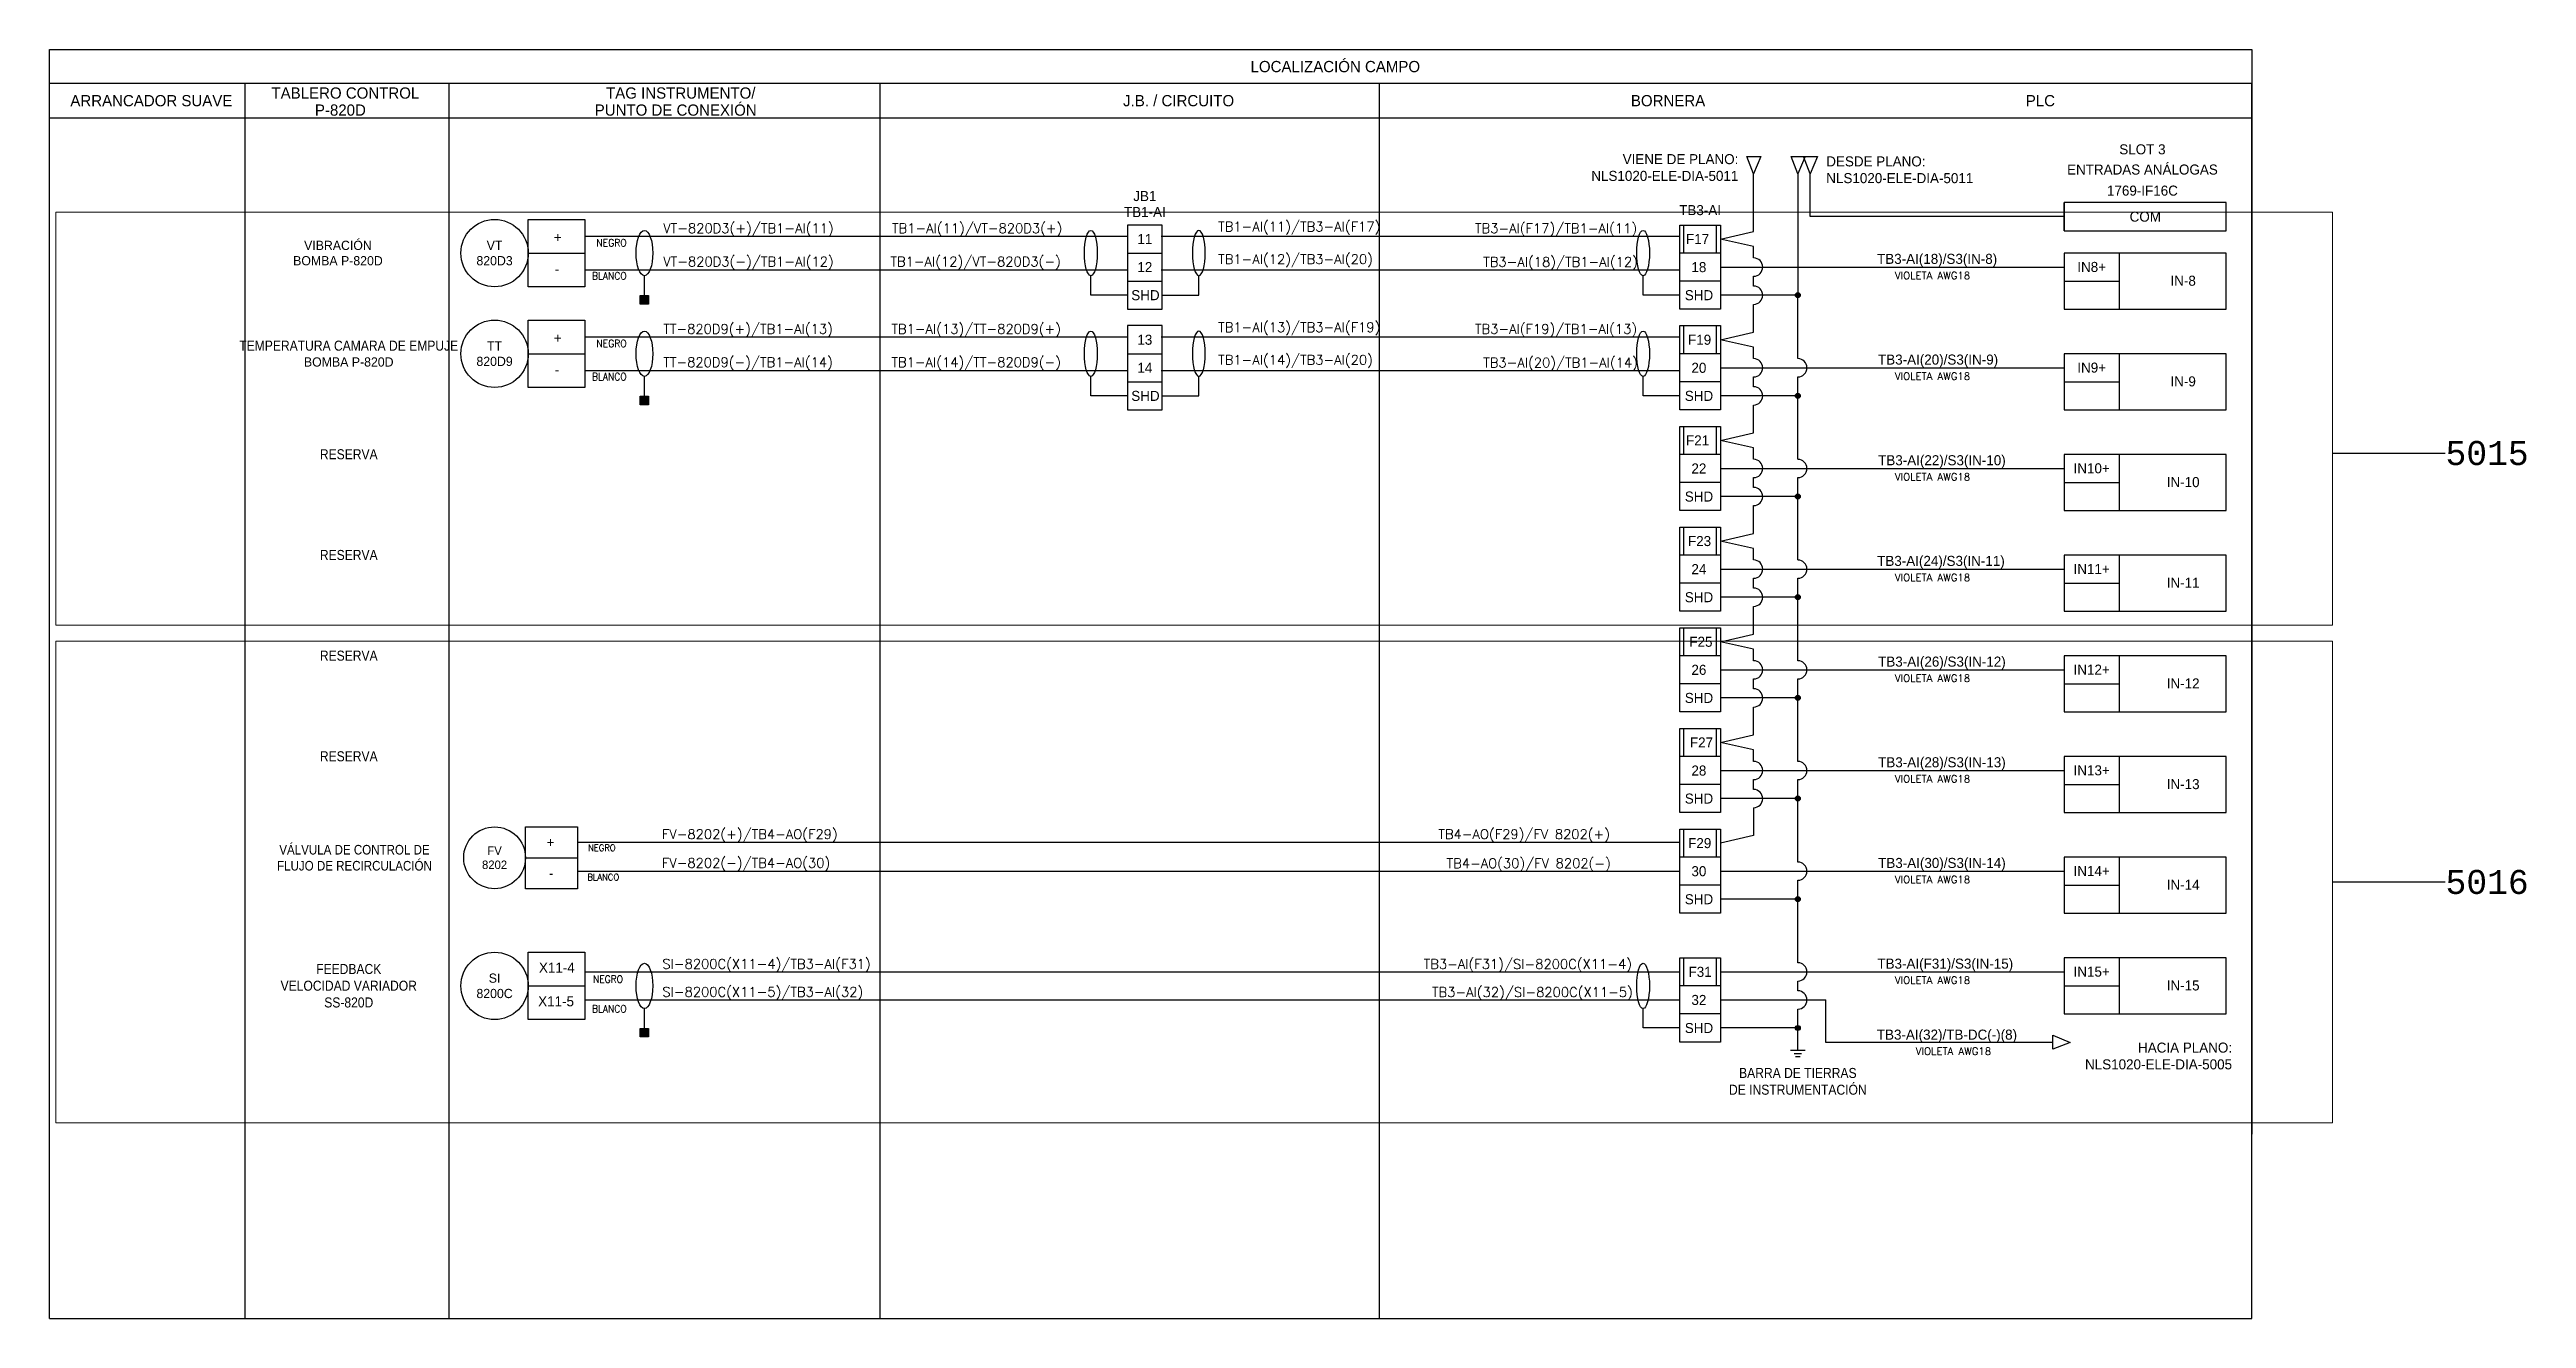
# Model space of a CAD drawing. Extents: x 2982 to 4048, y -323 to 293.
# Drawn here: x 3532 to 4048, y -272 to -8 of the extents above; entities that cross this region are included whole.
import ezdxf
from ezdxf import colors
from ezdxf.entities.mleader import LeaderData, LeaderLine
from ezdxf.enums import TextEntityAlignment as Align
from ezdxf.math import Vec2, Vec3

# ---------------------------------------------------------------- set-up
doc = ezdxf.new("R2010")
doc.units = 0
doc.header["$LTSCALE"] = 0.1
doc.header["$MEASUREMENT"] = 0
doc.layers.get('Defpoints').update_dxf_attribs({"lineweight": 0})
doc.styles.add('F1A', font='amir.shx')
doc.styles.add('ROMANS', font='romans.shx')
doc.styles.get("Standard").update_dxf_attribs({"font": 'monotxt.shx'})

msp = doc.modelspace()

# ---------------------------------------------------------------- texts
at = {"lineweight": 25, "style": 'F1A'}
for s, height, p in [('LOCALIZACIÓN CAMPO', 2.34, (3799.96, -11.52)), ('ARRANCADOR SUAVE', 2.34, (3553.44, -18.62)), ('TABLERO CONTROL', 2.34, (3593.84, -17.03)), ('P-820D', 2.34, (3592.8, -20.58)), ('PUNTO DE CONEXIÓN', 2.34, (3662.62, -20.58)), ('TAG INSTRUMENTO/', 2.34, (3663.67, -17.03)), ('J.B. / CIRCUITO', 2.34, (3767.33, -18.62)), ('BORNERA', 2.34, (3869.24, -18.62)), ('PLC', 2.34, (3946.77, -18.62)), ('SLOT 3', 2.091, (3968.01, -28.75)), ('ENTRADAS ANÁLOGAS', 2.0907, (3968.01, -32.96)), ('TB1-AI', 2.091, (3760.3, -41.81)), ('JB1', 2.091, (3760.3, -38.48)), ('TB3-AI', 2.091, (3875.91, -41.41)), ('1769-IF16C', 2.091, (3968.01, -37.35)), ('11', 2.091, (3760.3, -47.43)), ('F17', 2.091, (3875.39, -47.43)), ('COM', 2.091, (3968.61, -42.77)), ('TB3-AI(18)/S3(IN-8)', 2.0907, (3925.26, -51.56)), ('12', 2.091, (3760.3, -53.28)), ('18', 2.091, (3875.66, -53.28)), ('IN8+', 2.091, (3957.44, -53.24)), ('IN-8', 2.091, (3976.49, -56.11)), ('SHD', 2.091, (3760.42, -59.12)), ('SHD', 2.091, (3875.68, -59.12)), ('13', 2.091, (3760.3, -68.4)), ('F19', 2.091, (3875.81, -68.4)), ('TB3-AI(20)/S3(IN-9)', 2.0907, (3925.46, -72.53)), ('14', 2.091, (3760.3, -74.24)), ('20', 2.091, (3875.66, -74.24)), ('IN9+', 2.091, (3957.44, -74.2)), ('IN-9', 2.091, (3976.49, -77.07)), ('SHD', 2.091, (3760.42, -80.09)), ('SHD', 2.091, (3875.68, -80.09)), ('F21', 2.091, (3875.39, -89.36)), ('TB3-AI(22)/S3(IN-10)', 2.0907, (3926.26, -93.49)), ('22', 2.091, (3875.66, -95.21)), ('IN10+', 2.091, (3957.44, -95.17)), ('IN-10', 2.091, (3976.49, -98.04)), ('SHD', 2.091, (3875.68, -101.05)), ('F23', 2.091, (3875.8, -110.32)), ('TB3-AI(24)/S3(IN-11)', 2.0907, (3926.06, -114.45)), ('24', 2.091, (3875.66, -116.17)), ('IN11+', 2.091, (3957.44, -116.13)), ('IN-11', 2.091, (3976.49, -119)), ('SHD', 2.091, (3875.68, -122.01)), ('F25', 2.091, (3876.08, -131.29)), ('26', 2.091, (3875.66, -137.13)), ('TB3-AI(26)/S3(IN-12)', 2.0907, (3926.26, -135.42)), ('IN12+', 2.091, (3957.44, -137.09)), ('IN-12', 2.091, (3976.49, -139.96)), ('SHD', 2.091, (3875.68, -142.98)), ('F27', 2.091, (3876.2, -152.25)), ('28', 2.091, (3875.66, -158.1)), ('TB3-AI(28)/S3(IN-13)', 2.0907, (3926.26, -156.38)), ('IN13+', 2.091, (3957.44, -158.06)), ('IN-13', 2.091, (3976.49, -160.93)), ('SHD', 2.091, (3875.68, -163.94)), ('+', 2, (3636.53, -173.05)), ('F29', 2.091, (3875.83, -173.21)), ('-', 2, (3636.67, -179.48)), ('30', 2.091, (3875.66, -179.06)), ('TB3-AI(30)/S3(IN-14)', 2.0907, (3926.26, -177.34)), ('IN14+', 2.091, (3957.44, -179.02)), ('SHD', 2.091, (3875.68, -184.9)), ('IN-14', 2.091, (3976.49, -181.89)), ('X11-4', 2.091, (3637.87, -199.14)), ('F31', 2.091, (3875.91, -200.02)), ('TB3-AI(F31)/S3(IN-15)', 2.0907, (3926.96, -198.31)), ('IN15+', 2.091, (3957.44, -199.98)), ('X11-5', 2.091, (3637.71, -206.15)), ('32', 2.091, (3875.66, -205.87)), ('IN-15', 2.091, (3976.49, -202.85)), ('SHD', 2.091, (3875.68, -211.71)), ('TB3-AI(32)/TB-DC(-)(8)', 2.0907, (3927.31, -213.09))]:
    msp.add_text(s, height=height, dxfattribs=at).set_placement(p, align=Align.MIDDLE_CENTER)
for s, p in [('+', (3638.05, -47.15)), ('-', (3637.89, -54.16)), ('+', (3638.05, -68.11)), ('-', (3637.89, -75.13))]:
    msp.add_text(s, height=2.09, rotation=180, dxfattribs=at).set_placement(p, align=Align.MIDDLE_CENTER)
at = {"lineweight": 25, "style": 'ROMANS'}
for s, height, p in [('VT-820D3(+)/TB1-AI(11)', 2, (3660.03, -46.19)), ('TB1-AI(11)/VT-820D3(+)', 2, (3707.64, -46.19)), ('TB1-AI(11)/TB3-AI(F17)', 2, (3775.56, -45.84)), ('TB3-AI(F17)/TB1-AI(11)', 2, (3829.03, -46.2)), ('VT-820D3(-)/TB1-AI(12)', 2, (3660.03, -53.12)), ('TB1-AI(12)/VT-820D3(-)', 2, (3707.32, -53.12)), ('TB1-AI(12)/TB3-AI(20)', 2, (3775.56, -52.62)), ('TB3-AI(18)/TB1-AI(12)', 2, (3830.74, -53.19)), ('VIOLETA AWG18', 1.5444, (3916.46, -55.8)), ('TT-820D9(+)/TB1-AI(13)', 2, (3660.03, -67.15)), ('TB1-AI(13)/TT-820D9(+)', 2, (3707.53, -67.15)), ('TB1-AI(13)/TB3-AI(F19)', 2, (3775.56, -66.8)), ('TB3-AI(F19)/TB1-AI(13)', 2, (3829.03, -67.16)), ('TT-820D9(-)/TB1-AI(14)', 2, (3660.03, -74.08)), ('TB1-AI(14)/TT-820D9(-)', 2, (3707.53, -74.08)), ('TB1-AI(14)/TB3-AI(20)', 2, (3775.56, -73.59)), ('TB3-AI(20)/TB1-AI(14)', 2, (3830.74, -74.16)), ('VIOLETA AWG18', 1.5444, (3916.46, -76.76)), ('VIOLETA AWG18', 1.5444, (3916.46, -97.73)), ('VIOLETA AWG18', 1.5444, (3916.46, -118.69)), ('VIOLETA AWG18', 1.5444, (3916.46, -139.65)), ('VIOLETA AWG18', 1.5444, (3916.46, -160.62)), ('FV-8202(+)/TB4-AO(F29)', 2, (3659.74, -172.35)), ('TB4-AO(F29)/FV 8202(+)', 2, (3821.41, -172.35)), ('FV-8202(-)/TB4-AO(30)', 2, (3659.74, -178.34)), ('TB4-AO(30)/FV 8202(-)', 2, (3823.12, -178.42)), ('VIOLETA AWG18', 1.5444, (3916.46, -181.58)), ('SI-8200C(X11-4)/TB3-AI(F31)', 2, (3659.84, -199.37)), ('TB3-AI(F31)/SI-8200C(X11-4)', 2, (3818.36, -199.39)), ('VIOLETA AWG18', 1.5444, (3916.46, -202.54)), ('SI-8200C(X11-5)/TB3-AI(32)', 2, (3659.84, -205.19)), ('TB3-AI(32)/SI-8200C(X11-5)', 2, (3820.08, -205.24)), ('VIOLETA AWG18', 1.5444, (3920.82, -217.33))]:
    msp.add_text(s, height=height, dxfattribs=at).set_placement(p)
at = {"lineweight": 25, "style": 'ROMANS', "width": 0.9}
for s, height, p in [('NEGRO', 1.544, (3652.38, -48.98)), ('BLANCO', 1.544, (3652.38, -55.89)), ('NEGRO', 1.544, (3652.38, -69.94)), ('BLANCO', 1.544, (3652.38, -76.86)), ('NEGRO', 1.417, (3650.11, -174.9)), ('BLANCO', 1.417, (3650.84, -181.01)), ('NEGRO', 1.544, (3651.64, -202.31)), ('BLANCO', 1.544, (3652.38, -208.48))]:
    msp.add_text(s, height=height, dxfattribs=at).set_placement(p, align=Align.RIGHT)
at = {"lineweight": 25, "char_height": 2.0907, "width": 36.4521, "attachment_point": 1, "style": 'F1A'}
for s, insert in [('\\pxqr;VIENE DE PLANO: NLS1020-ELE-DIA-5011', (3847.42, -29.75)), ('\\pxql;DESDE PLANO: NLS1020-ELE-DIA-5011 ', (3902.18, -30.22)), ('\\pxqr;HACIA PLANO: NLS1020-ELE-DIA-5005', (3950.22, -214.75))]:
    msp.add_mtext(s, dxfattribs=dict(at, insert=insert))
at = {"lineweight": 25, "ltscale": 0.1, "attachment_point": 5, "style": 'F1A'}
for s, insert, char_height, width in [('{\\fAller|b0|i0|c0|p0;\\H0.91667x;VIBRACIÓN\\PBOMBA P-820D}', (3592.29, -50.36), 2.0907, 41.4365), ('{\\fAller|b0|i0|c0|p0;\\H0.91667x;VT\\P820D3}', (3624.9, -50.36), 2.0907, 16.8562), ('{\\W0.9;TEMPERATURA CAMARA DE EMPUJE\\P\\fAller|b0|i0|c0|p0;\\H0.91667x;\\W1;BOMBA P-820D}', (3594.54, -71.3), 2.0907, 43.3753), ('{\\fAller|b0|i0|c0|p0;\\H0.91667x;TT\\P820D9}', (3624.9, -71.32), 2.0907, 16.8562), ('{\\W0.9;RESERVA}', (3594.54, -92.26), 2.0907, 43.3753), ('{\\W0.9;RESERVA}', (3594.54, -113.23), 2.0907, 43.3753), ('{\\W0.9;RESERVA}', (3594.54, -134.19), 2.0907, 43.3753), ('{\\W0.9;RESERVA}', (3594.54, -155.15), 2.0907, 43.3753), ('{\\W0.9;VÁLVULA DE CONTROL DE FLUJO DE RECIRCULACIÓN}', (3595.73, -176.27), 2, 34.9616), ('{\\fAller|b0|i0|c0|p0;\\H0.91667x;FV\\P8202}', (3624.9, -176.27), 1.9179, 15.4626), ('{\\W0.9;FEEDBACK\\PVELOCIDAD VARIADOR\\PSS-820D}', (3594.54, -202.92), 2.0907, 43.3753), ('{\\fAller|b0|i0|c0|p0;\\H0.91667x;SI\\P8200C}', (3624.9, -202.94), 2.0907, 16.8562), ('{\\W0.9;BARRA DE TIERRAS\\PDE INSTRUMENTACIÓN}', (3896.26, -222.83), 2.0907, 43.3753)]:
    msp.add_mtext(s, dxfattribs=dict(at, insert=insert, char_height=char_height, width=width))

# ---------------------------------------------------------------- hatches: boundary and pattern name
at = {"lineweight": 25, "ltscale": 88}
h = msp.add_hatch(dxfattribs=at)
h.set_pattern_fill('ANSI31', color=256, scale=0.467995)
h.set_pattern_definition([(45, (2718.10123, -904.757176), (-0.0413652925, 0.0413652925), [])])
h.paths.add_polyline_path([(3655.24, -59.22), (3655.24, -60.96), (3656.97, -60.96), (3656.97, -59.22)])
at = {"ltscale": 0.1}
h = msp.add_hatch(color=256, dxfattribs=at)
h.dxf.hatch_style = 1
edge = h.paths.add_edge_path()
edge.add_arc((3896.26, -59.12), 0.509, 0, 360)
at = {"lineweight": 25, "ltscale": 88}
h = msp.add_hatch(dxfattribs=at)
h.set_pattern_fill('ANSI31', color=256, scale=0.467995)
h.set_pattern_definition([(45, (2718.10123, -925.7205), (-0.0413652925, 0.0413652925), [])])
h.paths.add_polyline_path([(3655.24, -80.18), (3655.24, -81.93), (3656.97, -81.93), (3656.97, -80.18)])
at = {"ltscale": 0.1}
h = msp.add_hatch(color=256, dxfattribs=at)
h.dxf.hatch_style = 1
edge = h.paths.add_edge_path()
edge.add_arc((3896.26, -80.09), 0.509, 0, 360)
h = msp.add_hatch(color=256, dxfattribs=at)
h.dxf.hatch_style = 1
edge = h.paths.add_edge_path()
edge.add_arc((3896.26, -101.05), 0.509, 0, 360)
h = msp.add_hatch(color=256, dxfattribs=at)
h.dxf.hatch_style = 1
edge = h.paths.add_edge_path()
edge.add_arc((3896.26, -122.01), 0.509, 0, 360)
h = msp.add_hatch(color=256, dxfattribs=at)
h.dxf.hatch_style = 1
edge = h.paths.add_edge_path()
edge.add_arc((3896.26, -142.98), 0.509, 0, 360)
h = msp.add_hatch(color=256, dxfattribs=at)
h.dxf.hatch_style = 1
edge = h.paths.add_edge_path()
edge.add_arc((3896.26, -163.94), 0.509, 0, 360)
h = msp.add_hatch(color=256, dxfattribs=at)
h.dxf.hatch_style = 1
edge = h.paths.add_edge_path()
edge.add_arc((3896.26, -184.9), 0.509, 0, 360)
h = msp.add_hatch(color=256, dxfattribs=at)
h.dxf.hatch_style = 1
edge = h.paths.add_edge_path()
edge.add_arc((3896.26, -211.71), 0.509, 0, 360)
at = {"lineweight": 25, "ltscale": 88}
h = msp.add_hatch(dxfattribs=at)
h.set_pattern_fill('ANSI31', color=256, scale=0.467995)
h.set_pattern_definition([(45, (2718.10123, -1057.3454), (-0.0413652925, 0.0413652925), [])])
h.paths.add_polyline_path([(3655.24, -211.81), (3655.24, -213.55), (3656.97, -213.55), (3656.97, -211.81)])

# ---------------------------------------------------------------- linework, layer by layer
at = {"lineweight": 25}
for p, q in [((3532.24, -7.97), (3990.77, -7.97)), ((3532.24, -272.19), (3532.24, -7.97)), ((3990.77, -7.97), (3990.77, -233.81)), ((3990.77, -15.07), (3532.24, -15.07)), ((3572.98, -272.19), (3572.98, -15.07)), ((3615.38, -15.07), (3615.38, -272.19)), ((3705.2, -272.19), (3705.2, -15.07)), ((3809.08, -15.07), (3809.08, -272.19)), ((3990.77, -22.17), (3990.77, -15.07)), ((3532.24, -22.17), (3990.77, -22.17)), ((3990.77, -272.19), (3990.77, -22.17)), ((3898.83, -42.73), (3898.83, -33.84)), ((3951.69, -45.69), (3951.69, -39.85)), ((3643.71, -43.34), (3643.71, -57.37)), ((3951.69, -42.73), (3898.83, -42.73)), ((3756.69, -50.36), (3763.9, -50.36)), ((3880.15, -53.28), (3951.69, -53.28)), ((3643.71, -64.31), (3643.71, -78.33)), ((3756.69, -71.32), (3763.9, -71.32)), ((3880.15, -74.24), (3951.69, -74.24)), ((3880.15, -95.21), (3951.69, -95.21)), ((3880.15, -116.17), (3951.69, -116.17)), ((3880.15, -137.13), (3951.69, -137.13)), ((3880.15, -158.1), (3951.69, -158.1)), ((3642.16, -169.83), (3642.16, -182.7)), ((3887.04, -165.84), (3887.04, -171.65)), ((3887.04, -171.65), (3880.15, -173.21)), ((3880.15, -179.06), (3951.69, -179.06)), ((3643.71, -195.93), (3643.71, -209.96)), ((3880.15, -200.02), (3951.69, -200.02)), ((3880.15, -205.87), (3902.08, -205.87)), ((3902.08, -214.76), (3902.08, -205.87)), ((3894.73, -216.34), (3897.78, -216.34)), ((3949.32, -214.76), (3902.08, -214.76)), ((3895.49, -217), (3897.02, -217)), ((3895.8, -217.66), (3896.72, -217.66)), ((3532.24, -272.19), (3990.77, -272.19))]:
    msp.add_line(p, q, dxfattribs=at)
at = {"lineweight": 25, "ltscale": 88}
for p, q in [((3963.22, -62.05), (3963.22, -50.36)), ((3951.69, -56.2), (3963.22, -56.2)), ((3963.22, -83.01), (3963.22, -71.32)), ((3951.69, -77.16), (3963.22, -77.16)), ((3963.22, -103.97), (3963.22, -92.28)), ((3951.69, -98.13), (3963.22, -98.13)), ((3963.22, -124.94), (3963.22, -113.25)), ((3951.69, -119.09), (3963.22, -119.09)), ((3963.22, -145.9), (3963.22, -134.21)), ((3951.69, -140.05), (3963.22, -140.05)), ((3963.22, -166.86), (3963.22, -155.17)), ((3951.69, -161.02), (3963.22, -161.02)), ((3963.22, -187.83), (3963.22, -176.14)), ((3951.69, -181.98), (3963.22, -181.98)), ((3963.22, -208.79), (3963.22, -197.1)), ((3951.69, -202.94), (3963.22, -202.94))]:
    msp.add_line(p, q, dxfattribs=at)
at = {"lineweight": 25, "ltscale": 0.1}
for p, q in [((3642.16, -173.01), (3871.67, -173.01)), ((3642.16, -179.06), (3871.67, -179.06))]:
    msp.add_line(p, q, dxfattribs=at)
at = {"lineweight": 25, "ltscale": 100}
for points in [[(3888.58, -30.24), (3887.04, -33.84), (3885.65, -30.24), (3888.58, -30.24)], [(3897.79, -30.24), (3896.26, -33.84), (3894.87, -30.24), (3897.79, -30.24)], [(3900.36, -30.24), (3898.83, -33.84), (3897.44, -30.24), (3900.36, -30.24)], [(3949.33, -213.23), (3952.94, -214.76), (3949.33, -216.15), (3949.33, -213.23)]]:
    msp.add_lwpolyline(points, dxfattribs=at)
at = {"lineweight": 25}
for points in [[(3880.15, -47.43), (3887.04, -45.87), (3887.04, -33.84)], [(3631.92, -43.34), (3643.71, -43.34)], [(3643.71, -57.37), (3631.92, -57.37), (3631.92, -43.34)], [(3880.15, -44.51), (3880.15, -62.05), (3871.67, -62.05), (3871.67, -44.51)], [(3871.67, -44.51), (3880.15, -44.51)], [(3872.49, -50.36), (3872.49, -44.51)], [(3879.32, -50.36), (3879.32, -44.51)], [(3631.92, -50.36), (3643.71, -50.36)], [(3643.71, -46.85), (3756.52, -46.85)], [(3763.72, -46.85), (3871.67, -46.85)], [(3880.15, -50.36), (3871.67, -50.36)], [(3643.71, -53.86), (3756.52, -53.86)], [(3756.69, -56.2), (3756.69, -62.05), (3763.9, -62.05), (3763.9, -56.2)], [(3763.72, -53.86), (3871.67, -53.86)], [(3880.15, -56.2), (3871.67, -56.2)], [(3631.92, -64.31), (3643.71, -64.31)], [(3643.71, -78.33), (3631.92, -78.33), (3631.92, -64.31)], [(3880.15, -65.47), (3880.15, -83.01), (3871.67, -83.01), (3871.67, -65.47)], [(3871.67, -65.47), (3880.15, -65.47)], [(3872.49, -71.32), (3872.49, -65.47)], [(3879.32, -71.32), (3879.32, -65.47)], [(3631.92, -71.32), (3643.71, -71.32)], [(3643.71, -67.81), (3756.52, -67.81)], [(3763.72, -67.81), (3871.67, -67.81)], [(3880.15, -71.32), (3871.67, -71.32)], [(3643.71, -74.83), (3756.52, -74.83)], [(3756.69, -77.16), (3756.69, -83.01), (3763.9, -83.01), (3763.9, -77.16)], [(3763.72, -74.83), (3871.67, -74.83)], [(3880.15, -77.16), (3871.67, -77.16)], [(3880.15, -86.44), (3880.15, -103.97), (3871.67, -103.97), (3871.67, -86.44)], [(3871.67, -86.44), (3880.15, -86.44)], [(3872.49, -92.28), (3872.49, -86.44)], [(3879.32, -92.28), (3879.32, -86.44)], [(3880.15, -92.28), (3871.67, -92.28)], [(3880.15, -98.13), (3871.67, -98.13)], [(3880.15, -107.4), (3880.15, -124.94), (3871.67, -124.94), (3871.67, -107.4)], [(3871.67, -107.4), (3880.15, -107.4)], [(3872.49, -113.25), (3872.49, -107.4)], [(3879.32, -113.25), (3879.32, -107.4)], [(3880.15, -113.25), (3871.67, -113.25)], [(3880.15, -119.09), (3871.67, -119.09)], [(3880.15, -128.36), (3880.15, -145.9), (3871.67, -145.9), (3871.67, -128.36)], [(3871.67, -128.36), (3880.15, -128.36)], [(3872.49, -134.21), (3872.49, -128.36)], [(3879.32, -134.21), (3879.32, -128.36)], [(3880.15, -134.21), (3871.67, -134.21)], [(3880.15, -140.05), (3871.67, -140.05)], [(3880.15, -149.33), (3880.15, -166.86), (3871.67, -166.86), (3871.67, -149.33)], [(3871.67, -149.33), (3880.15, -149.33)], [(3872.49, -155.17), (3872.49, -149.33)], [(3879.32, -155.17), (3879.32, -149.33)], [(3880.15, -155.17), (3871.67, -155.17)], [(3880.15, -161.02), (3871.67, -161.02)], [(3631.34, -169.83), (3642.16, -169.83)], [(3642.16, -182.7), (3631.34, -182.7), (3631.34, -169.83)], [(3880.15, -170.29), (3880.15, -187.83), (3871.67, -187.83), (3871.67, -170.29)], [(3871.67, -170.29), (3880.15, -170.29)], [(3872.49, -176.14), (3872.49, -170.29)], [(3879.32, -176.14), (3879.32, -170.29)], [(3631.34, -176.27), (3642.16, -176.27)], [(3880.15, -176.14), (3871.67, -176.14)], [(3880.15, -181.98), (3871.67, -181.98)], [(3631.92, -195.93), (3643.71, -195.93)], [(3643.71, -209.96), (3631.92, -209.96), (3631.92, -195.93)], [(3643.71, -200.02), (3871.67, -200.02)], [(3880.15, -197.1), (3880.15, -214.63), (3871.67, -214.63), (3871.67, -197.1)], [(3871.67, -197.1), (3880.15, -197.1)], [(3872.49, -202.94), (3872.49, -197.1)], [(3879.32, -202.94), (3879.32, -197.1)], [(3631.92, -202.94), (3643.71, -202.94)], [(3643.71, -205.87), (3871.67, -205.87)], [(3880.15, -202.94), (3871.67, -202.94)], [(3880.15, -208.79), (3871.67, -208.79)]]:
    msp.add_lwpolyline(points, dxfattribs=at)
at = {"lineweight": 25, "ltscale": 88}
for points in [[(3896.26, -33.84), (3896.26, -33.84), (3896.26, -59.12)], [(3656.1, -59.22), (3656.1, -55.08)], [(3756.69, -59.12), (3749.05, -59.12), (3749.05, -55.08)], [(3763.9, -59.12), (3771.54, -59.12), (3771.54, -55.08)], [(3871.67, -59.12), (3864.04, -59.12), (3864.04, -55.08)], [(3896.26, -72.34), (3896.26, -59.12), (3880.15, -59.12)], [(3656.1, -80.18), (3656.1, -76.04)], [(3756.69, -80.09), (3749.05, -80.09), (3749.05, -76.04)], [(3763.9, -80.09), (3771.54, -80.09), (3771.54, -76.04)], [(3871.67, -80.09), (3864.04, -80.09), (3864.04, -76.04)], [(3896.26, -80.09), (3896.26, -76.15)], [(3896.26, -80.09), (3896.26, -80.09), (3880.15, -80.09)], [(3896.26, -93.3), (3896.26, -80.09), (3880.15, -80.09)], [(3896.26, -101.05), (3896.26, -97.11)], [(3896.26, -101.05), (3896.26, -101.05), (3880.15, -101.05)], [(3896.26, -114.26), (3896.26, -101.05), (3880.15, -101.05)], [(3896.26, -122.01), (3896.26, -118.07)], [(3896.26, -122.01), (3896.26, -122.01), (3880.15, -122.01)], [(3896.26, -135.23), (3896.26, -122.01), (3880.15, -122.01)], [(3896.26, -142.98), (3896.26, -139.04)], [(3896.26, -142.98), (3896.26, -142.98), (3880.15, -142.98)], [(3896.26, -156.19), (3896.26, -142.98), (3880.15, -142.98)], [(3896.26, -163.94), (3896.26, -163.94), (3880.15, -163.94)], [(3896.26, -177.15), (3896.26, -163.94), (3880.15, -163.94)], [(3896.26, -163.94), (3896.26, -160)], [(3896.26, -184.9), (3896.26, -184.9), (3880.15, -184.9)], [(3896.26, -184.9), (3896.26, -180.96)], [(3656.1, -211.81), (3656.1, -207.67)], [(3871.67, -211.71), (3864.04, -211.71), (3864.04, -207.67)], [(3896.26, -211.71), (3896.26, -211.71), (3880.15, -211.71)]]:
    msp.add_lwpolyline(points, dxfattribs=at)
at = {"lineweight": 25}
for points in [[(3985.47, -39.85), (3951.69, -39.85), (3951.69, -45.69), (3985.47, -45.69)], [(3763.9, -44.51), (3756.69, -44.51), (3756.69, -56.2), (3763.9, -56.2)], [(3985.47, -50.36), (3951.69, -50.36), (3951.69, -62.05), (3985.47, -62.05)], [(3763.9, -65.47), (3756.69, -65.47), (3756.69, -77.16), (3763.9, -77.16)], [(3985.47, -71.32), (3951.69, -71.32), (3951.69, -83.01), (3985.47, -83.01)], [(3985.47, -92.28), (3951.69, -92.28), (3951.69, -103.97), (3985.47, -103.97)], [(3985.47, -113.25), (3951.69, -113.25), (3951.69, -124.94), (3985.47, -124.94)], [(3985.47, -134.21), (3951.69, -134.21), (3951.69, -145.9), (3985.47, -145.9)], [(3985.47, -155.17), (3951.69, -155.17), (3951.69, -166.86), (3985.47, -166.86)], [(3985.47, -176.14), (3951.69, -176.14), (3951.69, -187.83), (3985.47, -187.83)], [(3985.47, -197.1), (3951.69, -197.1), (3951.69, -208.79), (3985.47, -208.79)]]:
    msp.add_lwpolyline(points, close=True, dxfattribs=at)
for points in [[(3887.04, -81.99, 1), (3887.04, -78.18), (3887.04, -76.15, 1), (3887.04, -72.34), (3887.04, -69.96), (3880.15, -68.4), (3887.04, -66.84), (3887.04, -61.03, 1), (3887.04, -57.22), (3887.04, -55.18, 1), (3887.04, -51.37), (3887.04, -48.99), (3880.15, -47.43)], [(3887.04, -102.95, 1), (3887.04, -99.15), (3887.04, -97.11, 1), (3887.04, -93.3), (3887.04, -90.92), (3880.15, -89.36), (3887.04, -87.8), (3887.04, -81.99)], [(3887.04, -123.92, 1), (3887.04, -120.11), (3887.04, -118.07, 1), (3887.04, -114.26), (3887.04, -111.88), (3880.15, -110.32), (3887.04, -108.76), (3887.04, -102.95)], [(3887.04, -144.88, 1), (3887.04, -141.07), (3887.04, -139.04, 1), (3887.04, -135.23), (3887.04, -132.85), (3880.15, -131.29), (3887.04, -129.73), (3887.04, -123.92)], [(3887.04, -165.84, 1), (3887.04, -162.04), (3887.04, -160, 1), (3887.04, -156.19), (3887.04, -153.81), (3880.15, -152.25), (3887.04, -150.69), (3887.04, -144.88)]]:
    msp.add_lwpolyline(points, format="xyb", dxfattribs=at)
at = {"lineweight": 25, "ltscale": 88}
for points in [[(3655.24, -59.22), (3656.97, -59.22), (3656.97, -60.96), (3655.24, -60.96)], [(3655.24, -80.18), (3656.97, -80.18), (3656.97, -81.93), (3655.24, -81.93)], [(3655.24, -211.81), (3656.97, -211.81), (3656.97, -213.55), (3655.24, -213.55)]]:
    msp.add_lwpolyline(points, close=True, dxfattribs=at)
msp.add_lwpolyline([(3896.26, -216.34), (3896.26, -207.77, 1), (3896.26, -203.96), (3896.26, -201.93, 1), (3896.26, -198.12), (3896.26, -184.9), (3880.15, -184.9)], format="xyb", dxfattribs=at)
at = {"lineweight": 25}
for centre, radius in [((3624.9, -50.36), 7.01), ((3624.9, -71.32), 7.01), ((3624.9, -176.27), 6.43), ((3624.9, -202.94), 7.01)]:
    msp.add_circle(centre, radius, dxfattribs=at)
at = {"ltscale": 0.1}
for centre in [(3896.26, -59.12), (3896.26, -80.09), (3896.26, -101.05), (3896.26, -122.01), (3896.26, -142.98), (3896.26, -163.94), (3896.26, -184.9), (3896.26, -211.71)]:
    msp.add_circle(centre, 0.509, dxfattribs=at)
at = {"lineweight": 25}
for centre in [(3896.26, -74.24), (3896.26, -95.21), (3896.26, -116.17), (3896.26, -137.13), (3896.26, -158.1), (3896.26, -179.06)]:
    msp.add_arc(centre, 1.9, 270, 90, dxfattribs=at)
at = {"lineweight": 25, "ltscale": 50}
for centre, ratio in [((3656.1, -50.36), 0.369403), ((3749.05, -50.36), 0.281569), ((3864.04, -50.36), 0.281569), ((3656.1, -71.32), 0.369403), ((3749.05, -71.32), 0.281569), ((3864.04, -71.32), 0.281569), ((3656.1, -202.94), 0.369403), ((3864.04, -202.94), 0.281569)]:
    msp.add_ellipse(centre, major_axis=(0, -4.72), ratio=ratio, dxfattribs=at)
at = {"lineweight": 25, "ltscale": 50, "extrusion": (0, 0, -1)}
for centre in [(3771.54, -50.36), (3771.54, -71.32)]:
    msp.add_ellipse(centre, major_axis=(0, -4.72), ratio=0.281569, dxfattribs=at)
at = {"layer": 'Defpoints', "color": 6, "ltscale": 0.1}
msp.add_lwpolyline([(3533.52, -41.83), (4007.57, -41.83), (4007.57, -127.82), (3533.52, -127.82)], close=True, dxfattribs=at)
at = {"layer": 'Defpoints', "color": 1, "ltscale": 0.1}
msp.add_lwpolyline([(3533.52, -131.14), (4007.57, -131.14), (4007.57, -231.46), (3533.52, -231.46)], close=True, dxfattribs=at)

msp.set_redraw_order([(e.dxf.handle, doc.entitydb.next_handle()) for e in msp.query("TEXT MTEXT ATTDEF DIMENSION ARC_DIMENSION")])  # texts and dimensions are drawn at this point

# ---------------------------------------------------------------- leaders
at = {"layer": 'Defpoints', "color": 6, "ltscale": 0.1}
ml = msp.add_multileader_mtext('Standard', dxfattribs=at)
ml.set_content('5015', color=6)
ml.set_leader_properties()
ml.build(insert=Vec2(0, 0))
ml.multileader.update_dxf_attribs({"text_right_attachment_type": 6, "dogleg_length": 0.36, "arrow_head_size": 0.18})
ctx = ml.context
ctx.base_point, ctx.char_height, ctx.arrow_head_size, ctx.landing_gap_size, ctx.plane_origin = Vec3(4031.03, -91.99), 5, 0.18, 0.09, Vec3(4007.57, -91.99)
ctx.right_attachment = 6
notes = []
notes.append((ctx, [(0, (1, 1, 0), (4030.67, -91.99), (1, 0), 0.36, [(0, [(4007.57, -91.99)], 0, [])])]))
ctx.mtext.insert, ctx.mtext.flow_direction = Vec3(4031.12, -89.49), 5
at = {"layer": 'Defpoints', "color": 1, "ltscale": 0.1}
ml = msp.add_multileader_mtext('Standard', dxfattribs=at)
ml.set_content('5016', color=1)
ml.set_leader_properties()
ml.build(insert=Vec2(0, 0))
ml.multileader.update_dxf_attribs({"text_right_attachment_type": 6, "dogleg_length": 0.36, "arrow_head_size": 0.18})
ctx = ml.context
ctx.base_point, ctx.char_height, ctx.arrow_head_size, ctx.landing_gap_size, ctx.plane_origin = Vec3(4031.03, -181.3), 5, 0.18, 0.09, Vec3(4007.57, -181.3)
ctx.right_attachment = 6
notes.append((ctx, [(0, (1, 1, 0), (4030.67, -181.3), (1, 0), 0.36, [(0, [(4007.57, -181.3)], 0, [])])]))
ctx.mtext.insert, ctx.mtext.flow_direction = Vec3(4031.12, -178.8), 5
for ctx, leaders in notes:
    for number, flags, end, landing, length, lines in leaders:
        leader = LeaderData()
        leader.index, (leader.has_last_leader_line, leader.has_dogleg_vector, leader.attachment_direction) = number, flags
        leader.last_leader_point, leader.dogleg_vector, leader.dogleg_length = Vec3(end), Vec3(landing), length
        for number, points, colour, breaks in lines:
            line = LeaderLine()
            line.index, line.vertices, line.color, line.breaks = number, Vec3.list(points), colors.encode_raw_color(colour), breaks
            leader.lines.append(line)
        ctx.leaders.append(leader)

doc.saveas('drawing.dxf')
